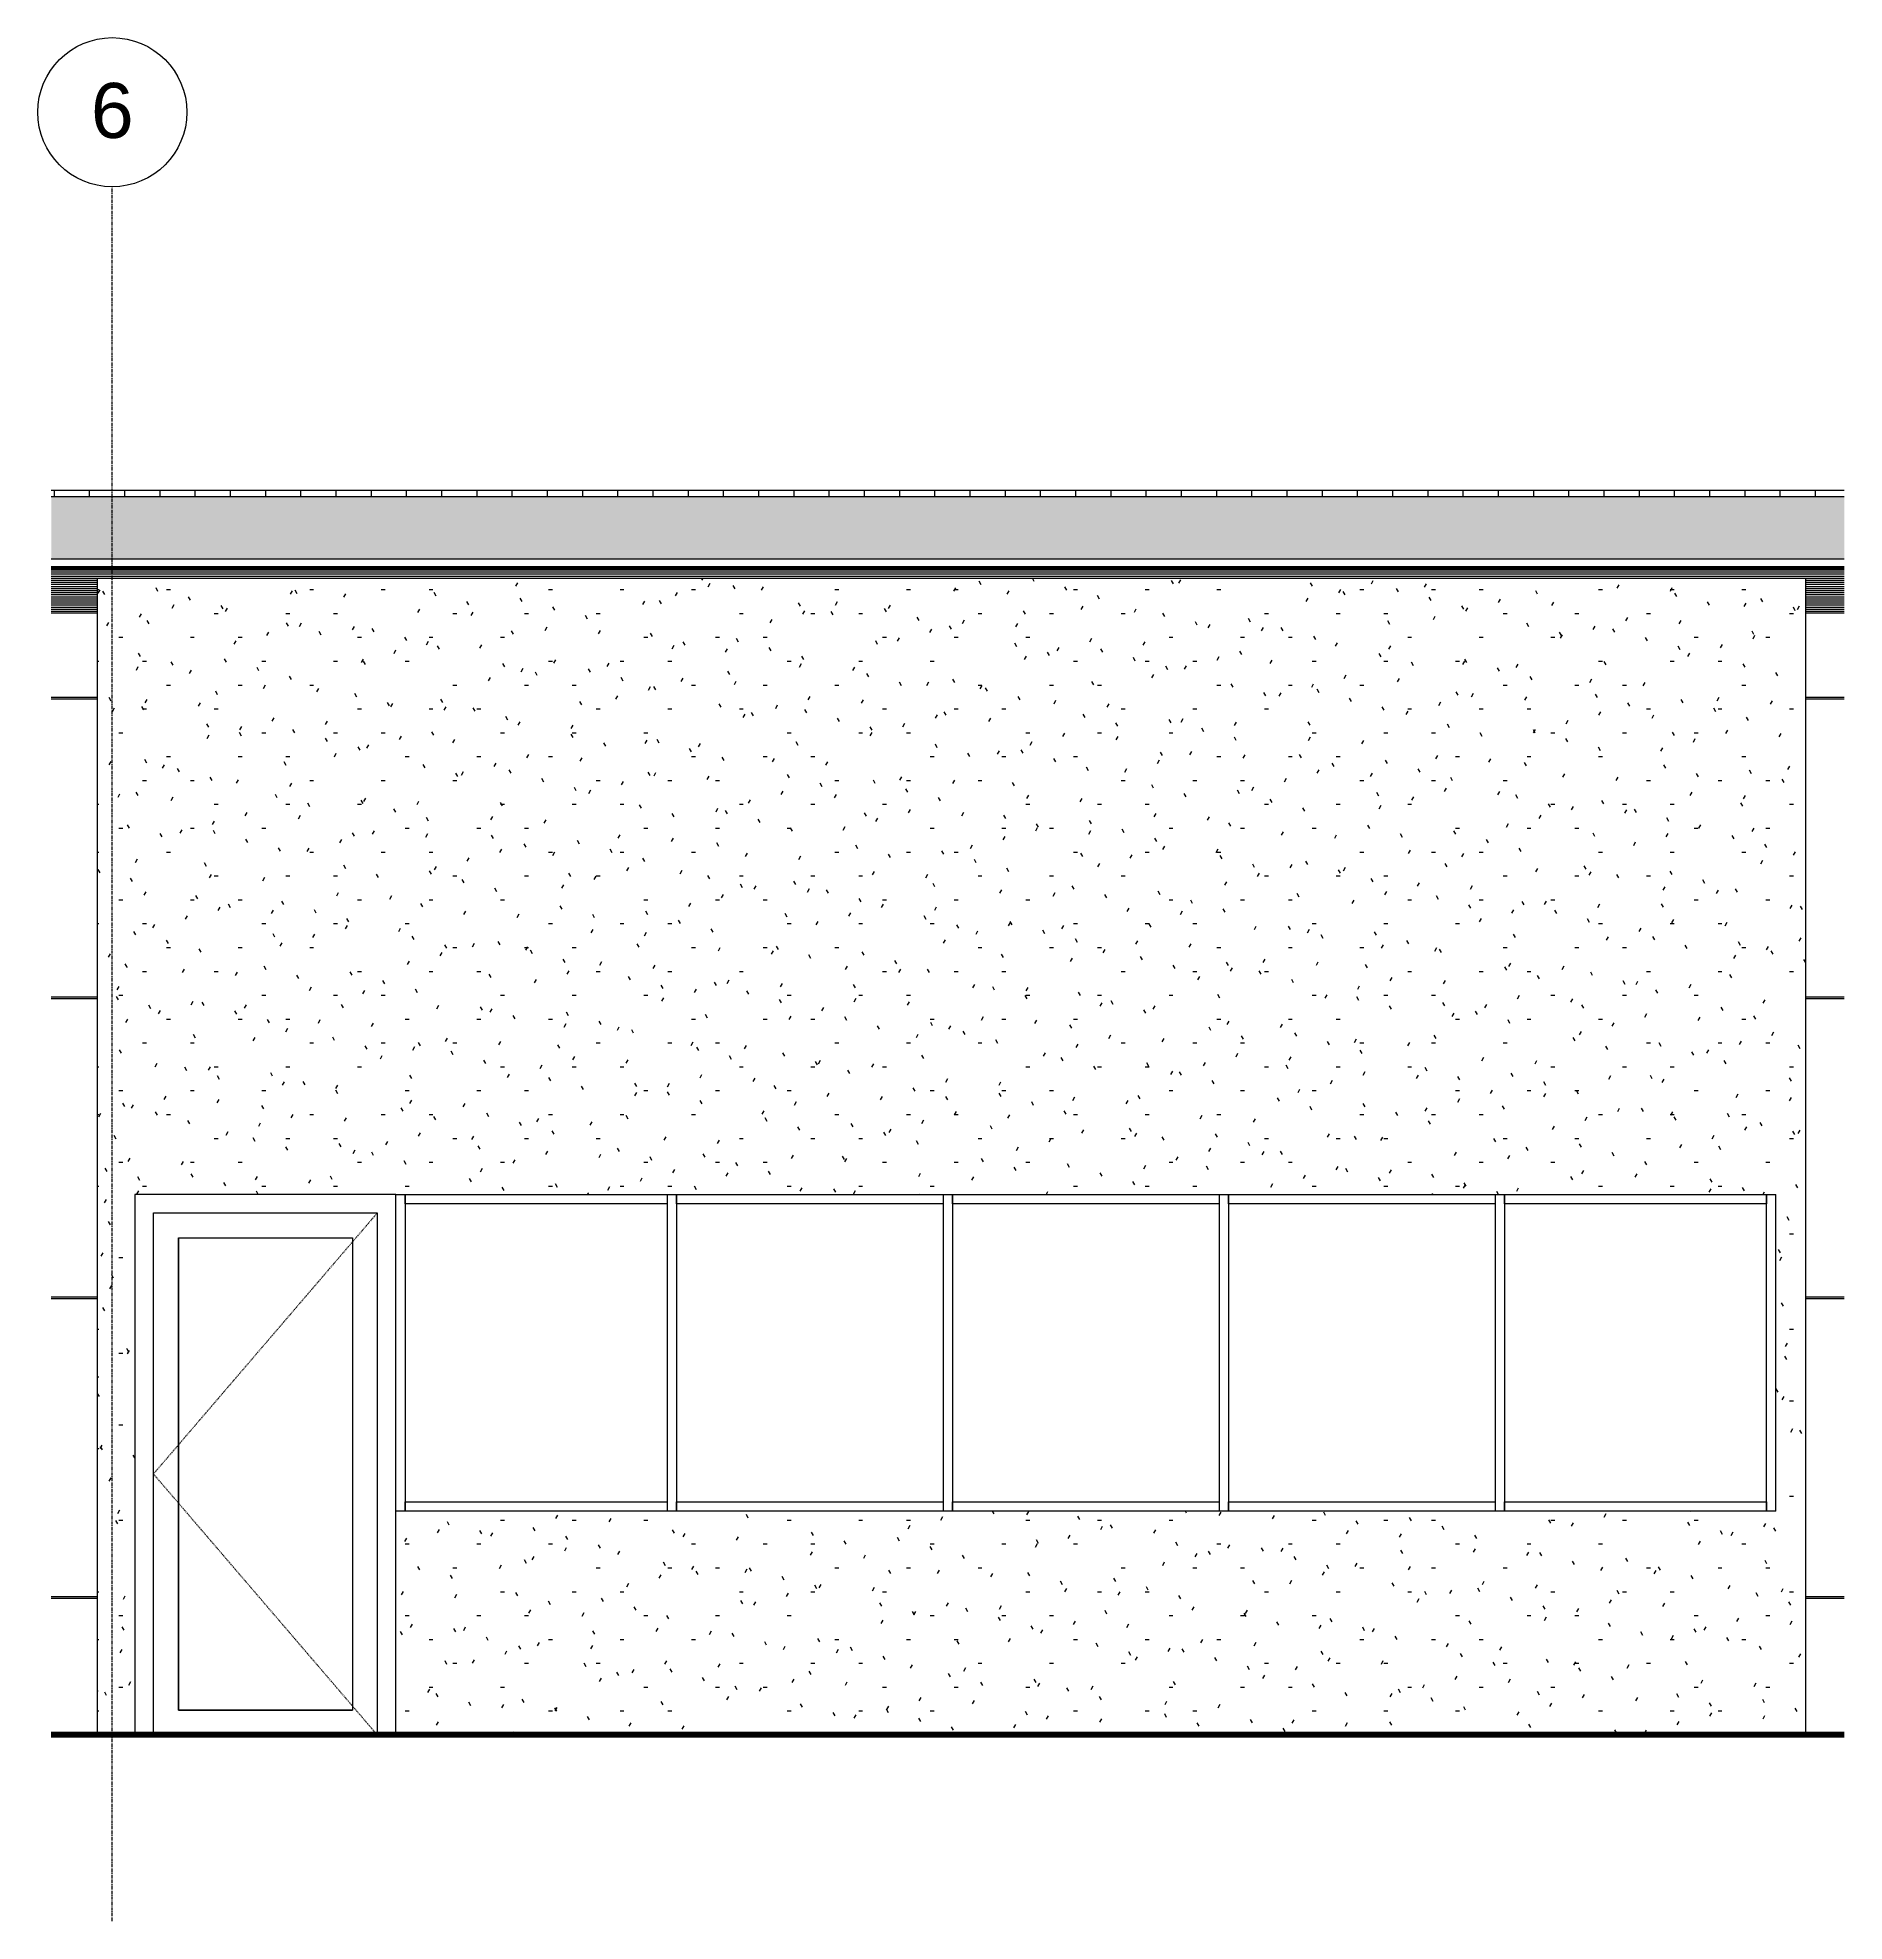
# Model space of a CAD drawing. Header units: inches. Extents: x -1667 to 6650, y -30 to 273.
# Drawn here: x 5981.3 to 6271.9, y -30 to 273.2 of the extents above; entities that cross this region are included whole.
import ezdxf

# ---------------------------------------------------------------- set-up
doc = ezdxf.new("R2010")
doc.units = ezdxf.units.IN
doc.header["$MEASUREMENT"] = 0
doc.linetypes.add('Dash 1_16_', pattern=[0.125, 0.0625, -0.0625])
doc.linetypes.add('Grid Line 1_2_', pattern=[0.875, 0.5, -0.125, 0.125, -0.125])
for name, color, linetype, lineweight in [('A-DOOR', 31, 'Continuous', 18), ('A-DOOR-FRAM', 31, 'Continuous', 9), ('A-DOOR-GLAZ', 31, 'Continuous', 9), ('A-GLAZ-CWMG', 51, 'Continuous', 9), ('A-ROOF', 132, 'Continuous', 18), ('A-ROOF-PATT', 132, 'Continuous', 60), ('A-WALL-PATT', 111, 'Continuous', 18), ('C-TOPO', 7, 'Continuous', 9), ('I-WALL', 2, 'Continuous', 18), ('L-SITE-WALL', 31, 'Continuous', 18), ('S-GRID', 1, 'Continuous', 9), ('S-GRID-IDEN', 1, 'Continuous', 9)]:
    doc.layers.add(name, color=color, linetype=linetype, lineweight=lineweight)
doc.styles.add('Arial', font='arial.ttf', dxfattribs={"height": 8.851796})
pattern_1 = [(0, (6170.922, 0), (15.36, 3.84), [0.634, -10.886, 0.634, -10.886, -61.44]), (0, (6170.922, 0), (15.36, 3.84), [-23.04, 0.634, -22.406, 0.634, -10.886, -26.88]), (0, (6170.922, 0), (15.36, 3.84), [-57.6, 0.634, -7.046, 0.634, -18.566]), (120, (6176.682, 1.92), (-11.00554, 11.38215), [0.634, -10.886, 0.634, -10.886, -61.44]), (120, (6176.682, 1.92), (-11.00554, 11.38215), [-23.04, 0.634, -22.406, 0.634, -10.886, -26.88]), (120, (6176.682, 1.92), (-11.00554, 11.38215), [-57.6, 0.634, -7.046, 0.634, -18.566]), (240, (6178.602, 9.6), (-4.35446, -15.22215), [0.634, -10.886, 0.634, -10.886, -61.44]), (240, (6178.602, 9.6), (-4.35446, -15.22215), [-23.04, 0.634, -22.406, 0.634, -10.886, -26.88]), (240, (6178.602, 9.6), (-4.35446, -15.22215), [-57.6, 0.634, -7.046, 0.634, -18.566])]

# ---------------------------------------------------------------- blocks, each defined once
blk = doc.blocks.new('Grid - Grid Head - Circle-50561-SHIPPING OFFICE - NORTH ELEVATION')
at = {"layer": 'S-GRID-IDEN', "color": 7}
blk.add_circle((-609.69, 261.16), 12, dxfattribs=at)
blk = doc.blocks.new('Open Source Metal Building_Exterior_rvt-19-SHIPPING OFFICE - NORTH ELEVATION')
at = {"layer": 'A-ROOF-PATT', "lineweight": 9}
h = blk.add_hatch(dxfattribs=at)
h.set_pattern_fill('FP_40', style=0, pattern_type=2)
h.set_pattern_definition([(0, (6170.922, 0), (0, 5.666), []), (90, (6170.922, 0), (-5.666, 3e-16), [])])
h.paths.add_polyline_path([(-619.51, 199.31), (-331.05, 199.31), (-331.05, 200.31), (-619.51, 200.31)], flags=0)
h = blk.add_hatch(dxfattribs=at)
h.set_pattern_fill('FP_41', color=8, style=0, pattern_type=2)
h.set_pattern_definition([(161.57, (6171.162, 0.24), (-1.920451243, 0.00015035), [0, -13.661, 1.517, 0]), (18.43, (6170.682, 0.24), (-1.920451243, -0.00015035), [0, -13.661, 1.517, 0]), (108.43, (6171.162, 0.24), (0.959969074, -4.80073665), [4.553, -10.625]), (71.57, (6170.682, 0.24), (0.959969074, 4.80073665), [4.553, -10.625])])
h.paths.add_polyline_path([(-619.51, 189.3), (-331.05, 189.3), (-331.05, 199.31), (-619.51, 199.31)], flags=0)
h = blk.add_hatch(dxfattribs=at)
h.set_pattern_fill('FP_42', style=0, pattern_type=2)
h.set_pattern_definition([(0, (-17636.138, -675.621), (0, 0.333), [])])
h.paths.add_polyline_path([(-337.31, 180.56), (-331.05, 180.56), (-331.05, 187.8), (-619.51, 187.8), (-619.51, 180.56), (-612.06, 180.56), (-612.06, 186.17), (-337.31, 186.17)], flags=0)
at = {"layer": 'A-WALL-PATT', "lineweight": 9}
h = blk.add_hatch(dxfattribs=at)
h.set_pattern_fill('FP_38', style=0, pattern_type=2)
h.set_pattern_definition([(90, (5178.56, -412.19), (-193, -193), [48, -145]), (180, (5178.56, -412.19), (-2e-14, -193), [96.25, -96.75]), (270, (5082.31, -364.19), (-193, -193), [48, -145]), (180, (5178.56, -364.19), (-2e-14, -193), [96.25, -96.75]), (270, (5082.06, -364.19), (-193, -193), [48, -145]), (180, (5082.06, -364.19), (-2e-14, -193), [96.25, -96.75]), (90, (4985.81, -412.19), (-193, -193), [48, -145]), (180, (5082.06, -412.19), (-2e-14, -193), [96.25, -96.75]), (90, (5130.56, -363.94), (-193, -193), [48, -145]), (180, (5178.81, -363.94), (-2e-14, -193), [48.25, -144.75]), (180, (5178.81, -315.94), (-2e-14, -193), [48.25, -144.75]), (90, (5034.06, -363.94), (-193, -193), [48, -145]), (180, (5130.31, -363.94), (-2e-14, -193), [96.25, -96.75]), (270, (5130.31, -315.94), (-193, -193), [48, -145]), (180, (5130.31, -315.94), (-2e-14, -193), [96.25, -96.75]), (180, (5033.81, -363.94), (-2e-14, -193), [48, -145]), (270, (5033.81, -315.94), (-193, -193), [48, -145]), (180, (5033.81, -315.94), (-2e-14, -193), [48, -145]), (90, (5178.56, -315.69), (-193, -193), [48, -145]), (180, (5178.56, -315.69), (-2e-14, -193), [96.25, -96.75]), (270, (5082.31, -267.69), (-193, -193), [48, -145]), (180, (5178.56, -267.69), (-2e-14, -193), [96.25, -96.75]), (270, (5082.06, -267.69), (-193, -193), [48, -145]), (180, (5082.06, -267.69), (-2e-14, -193), [96.25, -96.75]), (270, (4985.81, -267.69), (-193, -193), [48, -145]), (180, (5082.06, -315.69), (-2e-14, -193), [96.25, -96.75]), (90, (5130.56, -267.44), (-193, -193), [48, -145]), (180, (5178.81, -267.44), (-2e-14, -193), [48.25, -144.75]), (180, (5178.81, -219.44), (-2e-14, -193), [48.25, -144.75]), (90, (5034.06, -267.44), (-193, -193), [48, -145]), (180, (5130.31, -267.44), (-2e-14, -193), [96.25, -96.75]), (270, (5130.31, -219.44), (-193, -193), [48, -145]), (180, (5130.31, -219.44), (-2e-14, -193), [96.25, -96.75]), (180, (5033.81, -267.44), (-2e-14, -193), [48, -145]), (270, (5033.81, -219.44), (-193, -193), [48, -145]), (180, (5033.81, -219.44), (-2e-14, -193), [48, -145])])
h.paths.add_polyline_path([(-337.31, 0), (-331.05, 0), (-331.05, 180.56), (-337.31, 180.56), (-337.31, 36)], flags=0)
h.paths.add_polyline_path([(-612.06, 0), (-612.06, 180.56), (-619.51, 180.56), (-619.51, 0)], flags=0)
at = {"layer": 'C-TOPO'}
h = blk.add_hatch(dxfattribs=at)
h.set_pattern_fill('FP_39', color=256, style=0, pattern_type=2)
h.set_pattern_definition([(0, (6170.922, 0), (12, 12), [12, -12]), (0, (6170.922, 4.5), (12, 12), [12, -12]), (0, (6170.922, 9), (12, 12), [12, -12]), (90, (6172.422, 10.5), (-12, 12), [12, -12]), (90, (6176.922, 10.5), (-12, 12), [12, -12]), (90, (6181.422, 10.5), (-12, 12), [12, -12])])
h.paths.add_polyline_path([(-331.05, -0.01), (-331.05, 0), (-475.28, -0.01)], flags=0)
at = {"layer": 'A-ROOF', "color": 250}
for p, q in [((-619.51, 200.31), (-331.05, 200.31)), ((-619.51, 199.31), (-331.05, 199.31)), ((-619.51, 189.3), (-331.05, 189.3))]:
    blk.add_line(p, q, dxfattribs=at)
at = {"layer": 'A-ROOF', "color": 50, "lineweight": 60}
blk.add_line((-619.51, 187.8), (-331.05, 187.8), dxfattribs=at)
at = {"layer": 'C-TOPO', "color": 10, "lineweight": 80}
blk.add_line((-331.05, 0), (-619.51, 0), dxfattribs=at)
at = {"layer": 'C-TOPO'}
blk.add_line((-619.51, 0), (-331.05, 0), dxfattribs=at)
at = {"layer": 'L-SITE-WALL', "color": 250}
for p, q in [((-612.06, 180.56), (-619.51, 180.56)), ((-331.05, 180.56), (-337.31, 180.56))]:
    blk.add_line(p, q, dxfattribs=at)
at = {"layer": 'S-GRID', "linetype": 'Grid Line 1_2_'}
blk.add_line((-609.69, -30), (-609.69, 249.16), dxfattribs=at)
at = {"layer": 'S-GRID-IDEN', "insert": (-609.69, 265.87), "char_height": 8.85, "width": 8.208, "attachment_point": 2, "line_spacing_factor": 0.938532, "style": 'Arial', "bg_fill": 3, "box_fill_scale": 1.25, "bg_fill_color": 0, "bg_fill_transparency": 0}
blk.add_mtext('6', dxfattribs=at)
at = {"color": 130, "lineweight": 5}
blk.add_blockref('Grid - Grid Head - Circle-50561-SHIPPING OFFICE - NORTH ELEVATION', (0, 0), dxfattribs=at)
blk = doc.blocks.new('Rectangular Mullion - 2_5_ x 5_ rectangular-700959-SHIPPING OFFICE - NORTH ELEVATION')
at = {"layer": 'A-GLAZ-CWMG'}
for p, q in [((-385.71, 36), (-385.71, 37.5)), ((-385.71, 37.5), (-343.56, 37.5)), ((-343.56, 37.5), (-343.56, 36))]:
    blk.add_line(p, q, dxfattribs=at)
blk = doc.blocks.new('Rectangular Mullion - 2_5_ x 5_ rectangular-705889-SHIPPING OFFICE - NORTH ELEVATION')
at = {"layer": 'A-GLAZ-CWMG'}
blk.add_line((-562.56, 87), (-562.56, 36), dxfattribs=at)
blk = doc.blocks.new('Rectangular Mullion - 2_5_ x 5_ rectangular-700960-SHIPPING OFFICE - NORTH ELEVATION')
at = {"layer": 'A-GLAZ-CWMG'}
for p, q in [((-430.11, 36), (-430.11, 37.5)), ((-430.11, 37.5), (-387.21, 37.5)), ((-387.21, 37.5), (-387.21, 36))]:
    blk.add_line(p, q, dxfattribs=at)
blk = doc.blocks.new('Rectangular Mullion - 2_5_ x 5_ rectangular-705885-SHIPPING OFFICE - NORTH ELEVATION')
at = {"layer": 'A-GLAZ-CWMG'}
for p, q in [((-387.21, 87), (-387.21, 36)), ((-385.71, 87), (-385.71, 36))]:
    blk.add_line(p, q, dxfattribs=at)
blk = doc.blocks.new('Single-Glass 1 - 36_ x 84_-564716-SHIPPING OFFICE - NORTH ELEVATION')
at = {"layer": 'A-DOOR', "linetype": 'Dash 1_16_', "lineweight": 9}
for p in [(-567.06, 84), (-567.06, 0)]:
    blk.add_line(p, (-603.06, 42), dxfattribs=at)
at = {"layer": 'A-DOOR', "lineweight": 9}
for p, q in [((-599.06, 4), (-599.06, 80)), ((-599.06, 80), (-571.06, 80)), ((-571.06, 80), (-571.06, 4)), ((-571.06, 4), (-599.06, 4))]:
    blk.add_line(p, q, dxfattribs=at)
at = {"layer": 'A-DOOR-FRAM'}
for p, q in [((-564.06, 87), (-606.06, 87)), ((-606.06, 87), (-606.06, 0)), ((-564.06, 0), (-564.06, 87)), ((-603.06, 84), (-567.06, 84)), ((-603.06, 0), (-603.06, 84)), ((-567.06, 84), (-567.06, 0))]:
    blk.add_line(p, q, dxfattribs=at)
at = {"layer": 'A-DOOR-GLAZ'}
for p, q in [((-599.06, 80), (-571.06, 80)), ((-599.06, 80), (-599.06, 4)), ((-571.06, 80), (-571.06, 4)), ((-599.06, 4), (-571.06, 4))]:
    blk.add_line(p, q, dxfattribs=at)
blk = doc.blocks.new('Rectangular Mullion - 2_5_ x 5_ rectangular-705891-SHIPPING OFFICE - NORTH ELEVATION')
at = {"layer": 'A-GLAZ-CWMG'}
blk.add_line((-343.56, 36), (-343.56, 87), dxfattribs=at)
blk = doc.blocks.new('Rectangular Mullion - 2_5_ x 5_ rectangular-705886-SHIPPING OFFICE - NORTH ELEVATION')
at = {"layer": 'A-GLAZ-CWMG'}
for p, q in [((-518.91, 85.5), (-518.91, 87)), ((-476.01, 85.5), (-518.91, 85.5)), ((-476.01, 87), (-476.01, 85.5))]:
    blk.add_line(p, q, dxfattribs=at)
blk = doc.blocks.new('Rectangular Mullion - 2_5_ x 5_ rectangular-705887-SHIPPING OFFICE - NORTH ELEVATION')
at = {"layer": 'A-GLAZ-CWMG'}
for p, q in [((-385.71, 85.5), (-385.71, 87)), ((-343.56, 85.5), (-385.71, 85.5)), ((-343.56, 87), (-343.56, 85.5))]:
    blk.add_line(p, q, dxfattribs=at)

msp = doc.modelspace()

# ---------------------------------------------------------------- hatches: boundary and pattern name
at = {"layer": 'A-WALL-PATT', "lineweight": 9}
h = msp.add_hatch(dxfattribs=at)
h.set_pattern_fill('FP_37', color=256, style=0, pattern_type=2)
h.set_pattern_definition(pattern_1)
h.paths.add_polyline_path([(5995.63, 0), (5995.63, 186.17), (5990.88, 186.17), (5990.88, 0)], flags=0)
h = msp.add_hatch(dxfattribs=at)
h.set_pattern_fill('FP_37', color=256, style=0, pattern_type=2)
h.set_pattern_definition(pattern_1)
h.paths.add_polyline_path([(6260.88, 0), (6260.88, 36), (6038.88, 36), (6038.88, 0), (6127.66, 0)], flags=0)
h.paths.add_polyline_path([(5995.63, 0), (5996.88, 0), (5996.88, 87), (6260.88, 87), (6260.88, 186.17), (5995.63, 186.17), (5995.63, 84)], flags=0)
h = msp.add_hatch(dxfattribs=at)
h.set_pattern_fill('FP_37', color=256, style=0, pattern_type=2)
h.set_pattern_definition(pattern_1)
h.paths.add_polyline_path([(6265.63, 0), (6265.63, 186.17), (6260.88, 186.17), (6260.88, 0)], flags=0)

# ---------------------------------------------------------------- linework, layer by layer
at = {"layer": 'I-WALL'}
for p, q in [((5990.88, 0), (5990.88, 186.17)), ((6265.63, 186.17), (6265.63, 0)), ((6038.88, 87), (6260.88, 87)), ((6260.88, 36), (6260.88, 87)), ((6260.88, 36), (6038.88, 36))]:
    msp.add_line(p, q, dxfattribs=at)

# ---------------------------------------------------------------- block references
at = {"layer": 'A-DOOR'}
msp.add_blockref('Single-Glass 1 - 36_ x 84_-564716-SHIPPING OFFICE - NORTH ELEVATION', (6602.94, 0), dxfattribs=at)
at = {"layer": 'A-GLAZ-CWMG'}
for name, p in [('Rectangular Mullion - 2_5_ x 5_ rectangular-705889-SHIPPING OFFICE - NORTH ELEVATION', (6602.94, 0)), ('Rectangular Mullion - 2_5_ x 5_ rectangular-705887-SHIPPING OFFICE - NORTH ELEVATION', (6426.09, 0)), ('Rectangular Mullion - 2_5_ x 5_ rectangular-705885-SHIPPING OFFICE - NORTH ELEVATION', (6469.74, 0)), ('Rectangular Mullion - 2_5_ x 5_ rectangular-705886-SHIPPING OFFICE - NORTH ELEVATION', (6602.94, 0)), ('Rectangular Mullion - 2_5_ x 5_ rectangular-705885-SHIPPING OFFICE - NORTH ELEVATION', (6514.14, 0)), ('Rectangular Mullion - 2_5_ x 5_ rectangular-705886-SHIPPING OFFICE - NORTH ELEVATION', (6647.34, 0)), ('Rectangular Mullion - 2_5_ x 5_ rectangular-705885-SHIPPING OFFICE - NORTH ELEVATION', (6558.54, 0)), ('Rectangular Mullion - 2_5_ x 5_ rectangular-705886-SHIPPING OFFICE - NORTH ELEVATION', (6691.74, 0)), ('Rectangular Mullion - 2_5_ x 5_ rectangular-705885-SHIPPING OFFICE - NORTH ELEVATION', (6602.94, 0)), ('Rectangular Mullion - 2_5_ x 5_ rectangular-705887-SHIPPING OFFICE - NORTH ELEVATION', (6602.94, 0)), ('Rectangular Mullion - 2_5_ x 5_ rectangular-705891-SHIPPING OFFICE - NORTH ELEVATION', (6602.94, 0)), ('Rectangular Mullion - 2_5_ x 5_ rectangular-700959-SHIPPING OFFICE - NORTH ELEVATION', (6426.09, 0)), ('Rectangular Mullion - 2_5_ x 5_ rectangular-700960-SHIPPING OFFICE - NORTH ELEVATION', (6514.14, 0)), ('Rectangular Mullion - 2_5_ x 5_ rectangular-700960-SHIPPING OFFICE - NORTH ELEVATION', (6558.54, 0)), ('Rectangular Mullion - 2_5_ x 5_ rectangular-700960-SHIPPING OFFICE - NORTH ELEVATION', (6602.94, 0)), ('Rectangular Mullion - 2_5_ x 5_ rectangular-700959-SHIPPING OFFICE - NORTH ELEVATION', (6602.94, 0))]:
    msp.add_blockref(name, p, dxfattribs=at)

# ---------------------------------------------------------------- next in the draw order: block references
at = {"color": 90, "lineweight": 5}
msp.add_blockref('Open Source Metal Building_Exterior_rvt-19-SHIPPING OFFICE - NORTH ELEVATION', (6602.94, 0), dxfattribs=at)

doc.saveas('drawing.dxf')
